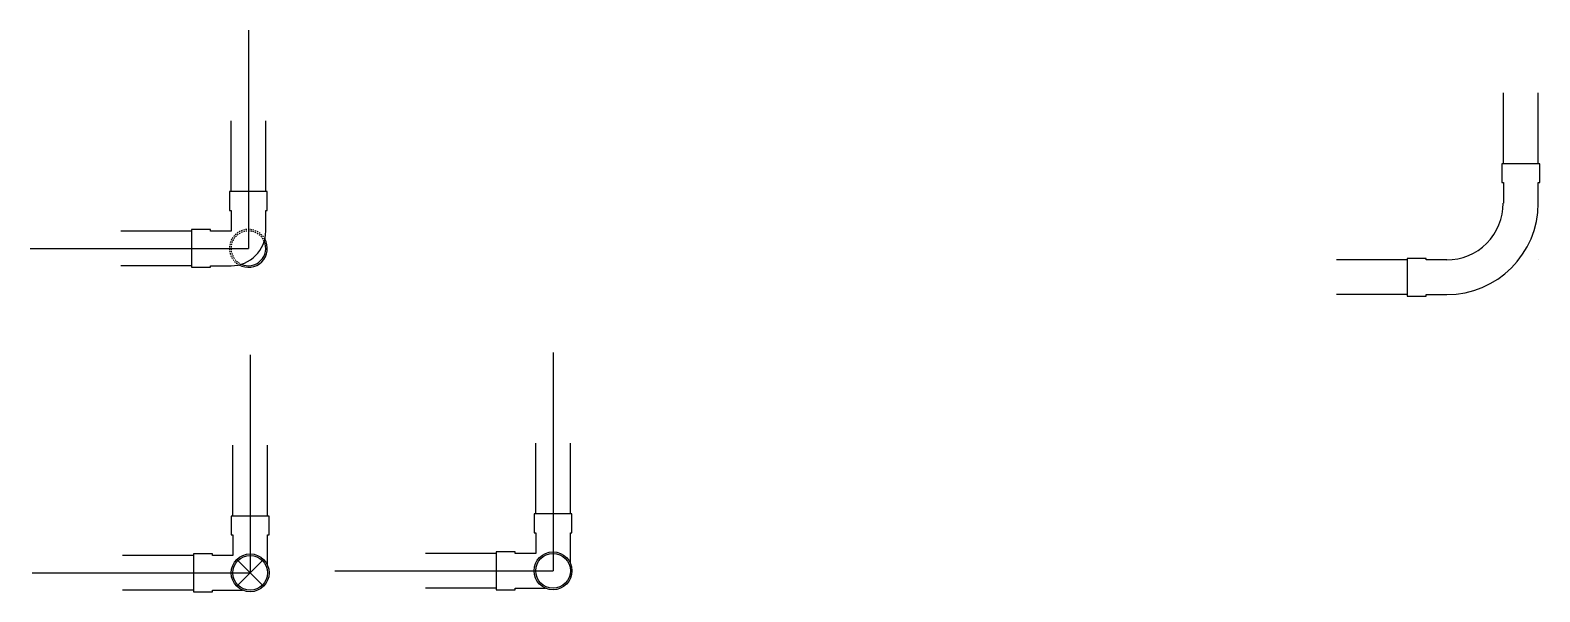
# Model space of a CAD drawing. Header units: inches. Extents: x 7 to 317, y -226 to 200.
# Drawn here: x 122.3 to 265.8, y 146.4 to 199.7 of the extents above; entities that cross this region are included whole.
import ezdxf

# ---------------------------------------------------------------- set-up
doc = ezdxf.new("R2010")
doc.units = ezdxf.units.IN
doc.header["$MEASUREMENT"] = 0
doc.linetypes.add('Vent', pattern=[0.1875, 0.125, -0.0625])
doc.layers.add('DetailLayer', color=149, linetype='Continuous', true_color=0x3a4355)

msp = doc.modelspace()

# ---------------------------------------------------------------- linework, layer by layer
at = {"layer": 'DetailLayer'}
for p, q in [((143.05015, 199.73563), (143.05015, 178.99633)), ((262.35741, 187.0475), (262.35741, 193.7762)), ((265.65741, 187.0475), (265.65741, 193.7762)), ((141.40015, 184.39633), (141.40015, 191.12503)), ((144.70015, 184.39633), (144.70015, 191.12503)), ((265.80741, 187.0475), (262.20741, 187.0475)), ((262.20741, 187.0475), (262.20741, 185.2475)), ((265.80741, 185.2475), (265.80741, 187.0475)), ((262.20741, 185.2475), (262.35741, 185.2475)), ((262.35741, 185.2475), (262.35741, 183.2975)), ((265.65741, 183.2975), (265.65741, 185.2475)), ((265.65741, 185.2475), (265.80741, 185.2475)), ((144.85015, 184.39633), (141.25015, 184.39633)), ((141.25015, 184.39633), (141.25015, 182.59633)), ((144.85015, 182.59633), (144.85015, 184.39633)), ((141.25015, 182.59633), (141.40015, 182.59633)), ((141.40015, 182.59633), (141.40015, 180.64633)), ((144.70015, 180.64633), (144.70015, 182.59633)), ((144.70015, 182.59633), (144.85015, 182.59633)), ((137.65015, 180.64633), (130.92145, 180.64633)), ((139.45015, 180.79633), (137.65015, 180.79633)), ((137.65015, 180.79633), (137.65015, 177.19633)), ((139.45015, 180.64633), (139.45015, 180.79633)), ((141.40015, 180.64633), (139.45015, 180.64633)), ((144.70015, 179.53509), (144.70015, 179.53509)), ((122.31085, 178.99633), (143.05015, 178.99633)), ((255.00741, 178.0475), (253.20741, 178.0475)), ((253.20741, 178.0475), (253.20741, 174.4475)), ((255.00741, 177.8975), (255.00741, 178.0475)), ((137.65015, 177.34633), (130.92145, 177.34633)), ((137.65015, 177.19633), (139.45015, 177.19633)), ((139.45015, 177.19633), (139.45015, 177.34633)), ((139.45015, 177.34633), (141.40015, 177.34633)), ((253.20741, 177.8975), (246.47871, 177.8975)), ((256.95741, 177.8975), (255.00741, 177.8975)), ((265.65741, 177.8975), (265.65741, 177.8975)), ((253.20741, 174.5975), (246.47871, 174.5975)), ((253.20741, 174.4475), (255.00741, 174.4475)), ((255.00741, 174.4475), (255.00741, 174.5975)), ((255.00741, 174.5975), (256.95741, 174.5975)), ((143.22478, 168.89135), (143.22478, 148.15206)), ((172.00941, 169.08956), (172.00941, 148.35027)), ((141.57478, 153.55206), (141.57478, 160.28075)), ((144.87478, 153.55206), (144.87478, 160.28075)), ((170.35941, 153.75027), (170.35941, 160.47896)), ((173.65941, 153.75027), (173.65941, 160.47896)), ((145.02478, 153.55206), (141.42478, 153.55206)), ((141.42478, 153.55206), (141.42478, 151.75206)), ((145.02478, 151.75206), (145.02478, 153.55206)), ((173.80941, 153.75027), (170.20941, 153.75027)), ((170.20941, 153.75027), (170.20941, 151.95027)), ((173.80941, 151.95027), (173.80941, 153.75027)), ((141.42478, 151.75206), (141.57478, 151.75206)), ((141.57478, 151.75206), (141.57478, 149.80206)), ((144.87478, 148.87143), (144.87478, 151.75206)), ((144.87478, 151.75206), (145.02478, 151.75206)), ((170.20941, 151.95027), (170.35941, 151.95027)), ((170.35941, 151.95027), (170.35941, 150.00027)), ((173.65941, 149.06964), (173.65941, 151.95027)), ((173.65941, 151.95027), (173.80941, 151.95027)), ((137.82478, 149.80206), (131.09608, 149.80206)), ((139.62478, 149.95206), (137.82478, 149.95206)), ((137.82478, 149.95206), (137.82478, 146.35206)), ((139.62478, 149.80206), (139.62478, 149.95206)), ((141.57478, 149.80206), (139.62478, 149.80206)), ((144.3915, 146.98533), (142.05805, 149.31878)), ((142.05805, 146.98533), (144.3915, 149.31878)), ((166.60941, 150.00027), (159.88071, 150.00027)), ((168.40941, 150.15027), (166.60941, 150.15027)), ((166.60941, 150.15027), (166.60941, 146.55027)), ((168.40941, 150.00027), (168.40941, 150.15027)), ((170.35941, 150.00027), (168.40941, 150.00027)), ((122.48548, 148.15206), (143.22478, 148.15206)), ((144.87478, 148.69082), (144.87478, 148.69082)), ((151.27012, 148.35027), (172.00941, 148.35027)), ((173.65941, 148.88903), (173.65941, 148.88903)), ((137.82478, 146.50206), (131.09608, 146.50206)), ((139.62478, 146.35206), (139.62478, 146.50206)), ((139.62478, 146.50206), (142.5054, 146.50206)), ((166.60941, 146.70027), (159.88071, 146.70027)), ((166.60941, 146.55027), (168.40941, 146.55027)), ((168.40941, 146.55027), (168.40941, 146.70027)), ((168.40941, 146.70027), (171.29004, 146.70027)), ((137.82478, 146.35206), (139.62478, 146.35206))]:
    msp.add_line(p, q, dxfattribs=at)
at = {"layer": 'DetailLayer', "linetype": 'Continuous', "ltscale": 10}
for centre, radius in [((143.22478, 148.15206), 1.8), ((143.22478, 148.15206), 1.65), ((172.00941, 148.35027), 1.8), ((172.00941, 148.35027), 1.65)]:
    msp.add_circle(centre, radius, dxfattribs=at)
at = {"layer": 'DetailLayer'}
for centre, radius, start, end in [((256.95741, 183.2975), 8.7, 270, 0), ((256.95762, 183.25017), 5.35267, 269.9977597, 0.5066737), ((141.40015, 180.64633), 3.3, 270, 0)]:
    msp.add_arc(centre, radius, start, end, dxfattribs=at)
at = {"layer": 'DetailLayer', "linetype": 'Vent'}
for radius, start, end in [(1.8, 29.78234, 240.21766), (1.65, 24.2951889, 245.7048111)]:
    msp.add_arc((143.05015, 178.99633), radius, start, end, dxfattribs=at)
at = {"layer": 'DetailLayer', "linetype": 'Continuous', "ltscale": 10}
for radius, start, end in [(1.8, 240.21766, 29.78234), (1.65, 245.7048111, 24.2951889)]:
    msp.add_arc((143.05015, 178.99633), radius, start, end, dxfattribs=at)

doc.saveas('drawing.dxf')
